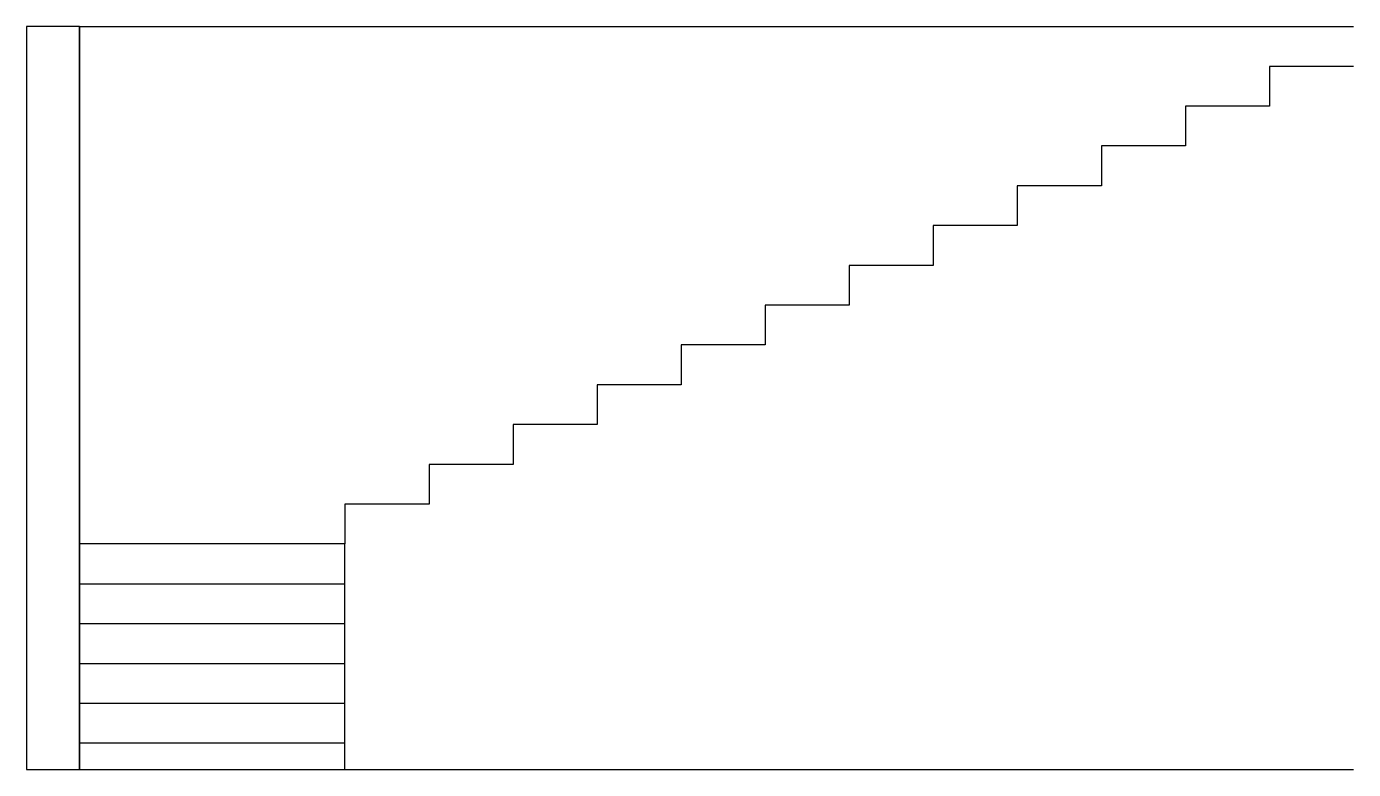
# Model space of a CAD drawing. Header units: centimetres. Extents: x -262314 to 1497847, y -126598 to 219599.
# Drawn here: x 536231 to 541231, y 73142 to 75942 of the extents above; entities that cross this region are included whole.
import ezdxf

# ---------------------------------------------------------------- set-up
doc = ezdxf.new("R2010")
doc.units = ezdxf.units.CM
doc.layers.add('I-STAIRS', color=44, linetype='Continuous')
doc.layers.add('Mur de soutenement', color=1, linetype='Continuous')

msp = doc.modelspace()

# ---------------------------------------------------------------- linework, layer by layer
at = {"layer": 'I-STAIRS'}
for p, q in [((541230.8, 75791.79), (540914.14, 75791.79)), ((540914.14, 75791.79), (540914.14, 75641.79)), ((540914.14, 75641.79), (540597.47, 75641.79)), ((540597.47, 75641.79), (540597.47, 75491.79)), ((540597.47, 75491.79), (540280.8, 75491.79)), ((540280.8, 75491.79), (540280.8, 75341.79)), ((540280.8, 75341.79), (539964.14, 75341.79)), ((539964.14, 75341.79), (539964.14, 75191.79)), ((539964.14, 75191.79), (539647.47, 75191.79)), ((539647.47, 75191.79), (539647.47, 75041.79)), ((539647.47, 75041.79), (539330.8, 75041.79)), ((539330.8, 75041.79), (539330.8, 74891.79)), ((539330.8, 74891.79), (539014.14, 74891.79)), ((539014.14, 74891.79), (539014.14, 74741.79)), ((539014.14, 74741.79), (538697.47, 74741.79)), ((538697.47, 74741.79), (538697.47, 74591.79)), ((538697.47, 74591.79), (538380.8, 74591.79)), ((538380.8, 74591.79), (538380.8, 74441.79)), ((538380.8, 74441.79), (538064.14, 74441.79)), ((538064.14, 74441.79), (538064.14, 74291.79)), ((538064.14, 74291.79), (537747.47, 74291.79)), ((537747.47, 74291.79), (537747.47, 74141.79)), ((537747.47, 74141.79), (537430.8, 74141.79)), ((537430.8, 74141.79), (537430.8, 73991.79)), ((537430.8, 73991.79), (536430.8, 73991.79)), ((536430.8, 73141.79), (536430.8, 73991.79)), ((536430.8, 73991.79), (536430.8, 73241.79)), ((537430.8, 73141.79), (537430.8, 73991.79)), ((536430.8, 73841.79), (537430.8, 73841.79)), ((536430.8, 73691.79), (537430.8, 73691.79)), ((536430.8, 73541.79), (537430.8, 73541.79)), ((536430.8, 73391.79), (537430.8, 73391.79)), ((536430.8, 73241.79), (537430.8, 73241.79))]:
    msp.add_line(p, q, dxfattribs=at)
at = {"layer": 'Mur de soutenement'}
for p, q in [((536430.8, 75941.79), (536230.8, 75941.79)), ((536230.8, 75941.79), (536230.8, 73141.79)), ((536430.8, 75941.79), (541230.8, 75941.79)), ((536430.8, 75941.79), (536430.8, 73141.79)), ((536430.8, 73141.79), (536430.8, 75941.79)), ((536230.8, 73141.79), (536430.8, 73141.79)), ((536430.8, 73141.79), (541230.8, 73141.79))]:
    msp.add_line(p, q, dxfattribs=at)

doc.saveas('drawing.dxf')
